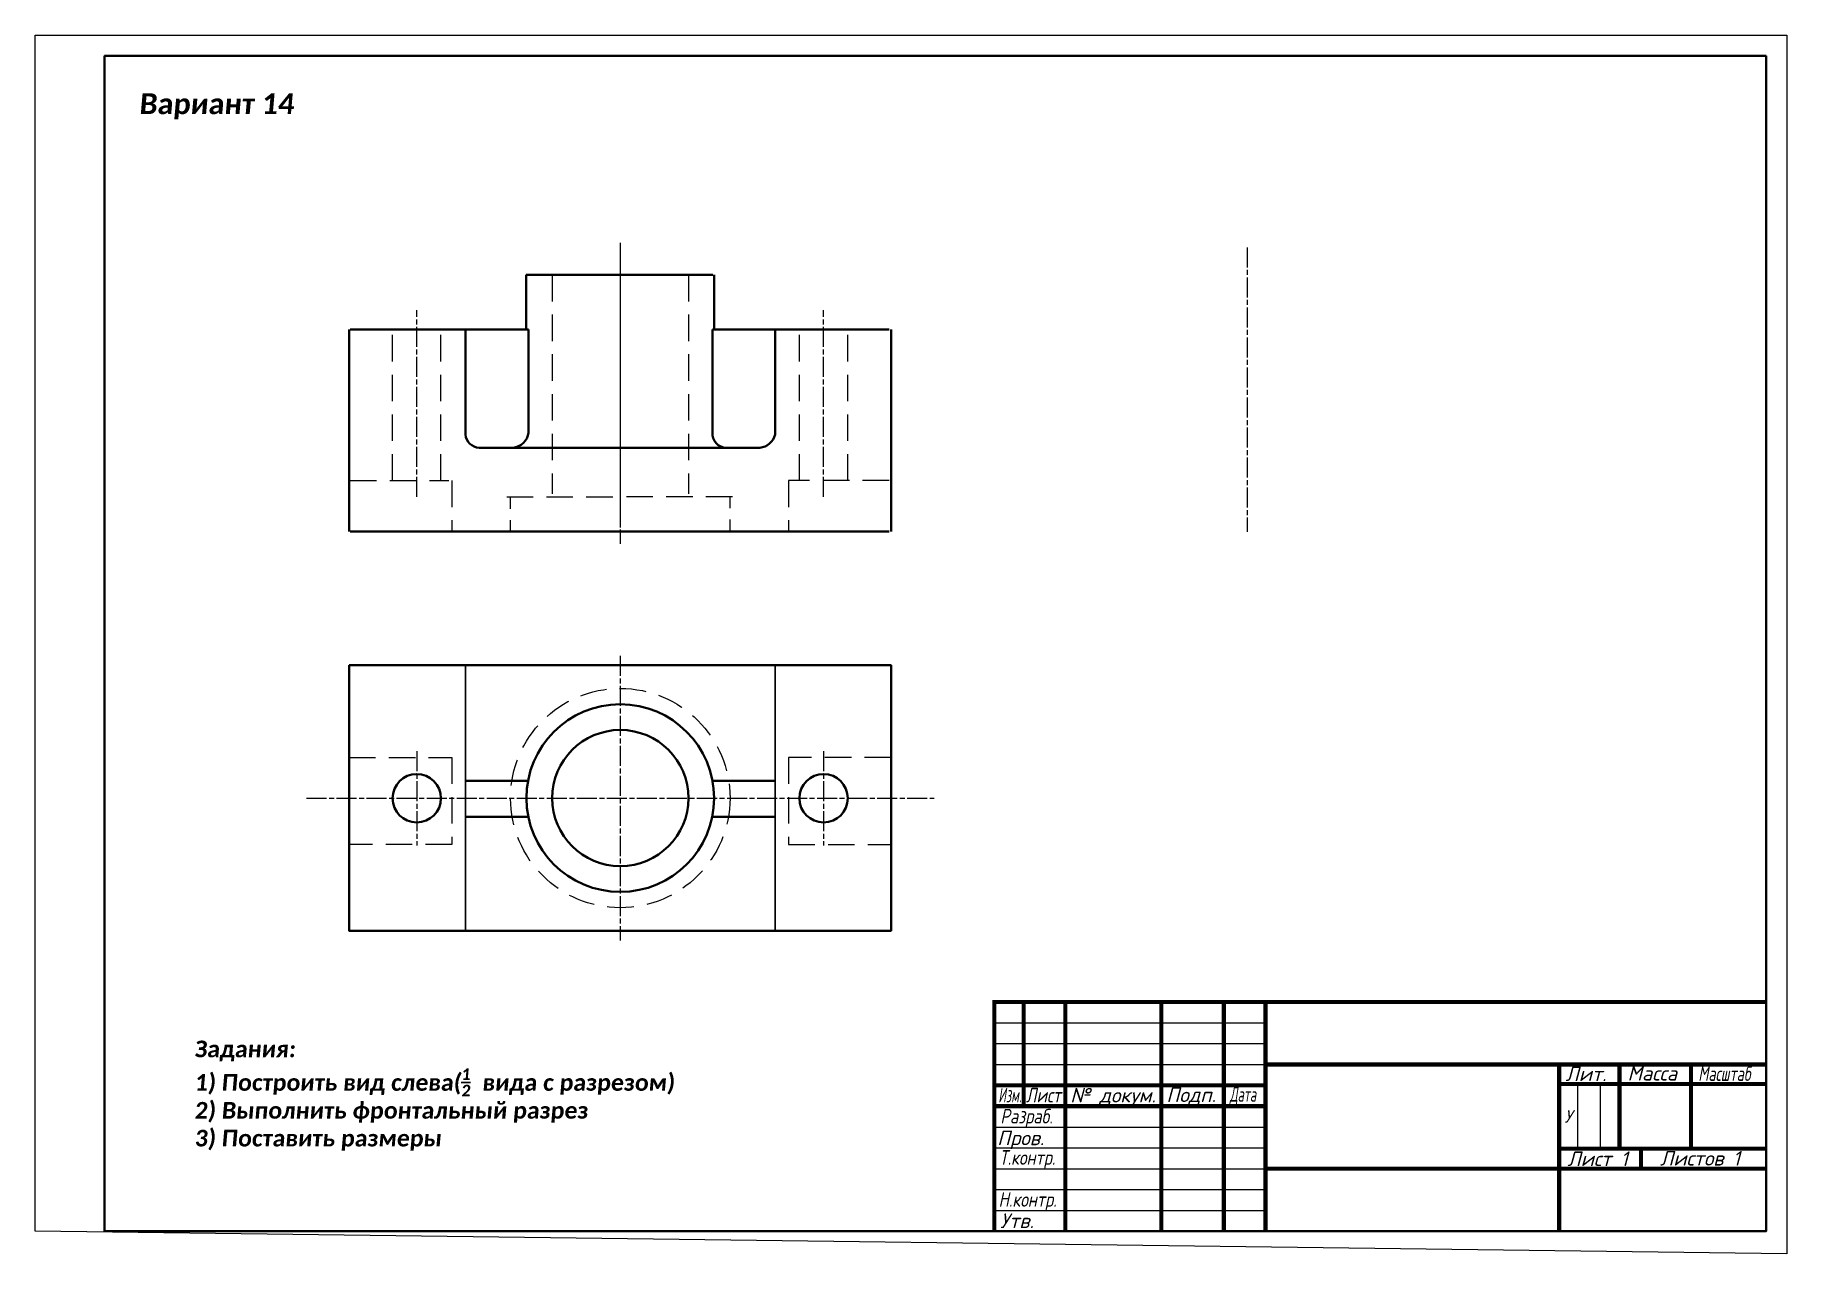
# Model space of a CAD drawing. Header units: millimetres. Extents: x 323 to 3799, y 181 to 802.
# Drawn here: x 2508.2 to 2928.2, y 183.4 to 475.8 of the extents above; entities that cross this region are included whole.
import ezdxf

# ---------------------------------------------------------------- set-up
doc = ezdxf.new("R2010")
doc.units = ezdxf.units.MM
doc.linetypes.add('ACAD_ISO08W100', pattern=[36, 24, -3, 6, -3])
doc.linetypes.add('невидимая', pattern=[9.525, 6.35, -3.175])
doc.styles.get("Standard").update_dxf_attribs({"font": 'calibri.ttf'})
doc.styles.add('стиль1', font='calibrib.ttf', dxfattribs={"oblique": 5})

msp = doc.modelspace()

# ---------------------------------------------------------------- texts
at = {"color": 7, "lineweight": 0, "style": 'стиль1', "oblique": 5}
msp.add_text('Вариант 14', height=5, dxfattribs=at).set_placement((2533.15, 456.86))
at = {"color": 5, "lineweight": 30, "insert": (2546.46, 234.63), "char_height": 4, "width": 122.6531, "attachment_point": 1, "style": 'стиль1'}
msp.add_mtext('\\A1;{\\C7;Задания:\\P1) Построить вид слева(\\H0.7x;\\S1/2;\\H1.4286x;  вида с разрезом)\\P2) Выполнить фронтальный разрез\\P3) Поставить размеры}', dxfattribs=at)
at = {"char_height": 3.5}
for s, insert, width, attachment_point in [('{\\fISOCPEUR|b0|i1|c204|p34;Лит.}', (2875.15, 228.42), 14.4663, 1), ('{\\fISOCPEUR|b0|i1|c204|p34;Масса}', (2890.02, 228.54), 17.1298, 1), ('{\\fISOCPEUR|b0|i1|c204|p34;\\W0.7;Масштаб}', (2906.99, 228.46), 18, 1), ('\\W0.6;{\\fISOCPEUR|b0|i1|c204|p34;Изм.}', (2739.18, 223.31), 7, 1), ('{\\fISOCPEUR|b0|i1|c204|p34;\\W0.8;Лист}', (2745.78, 223.31), 10, 1), ('{\\fISOCPEUR|b0|i1|c204|p34;№ докум.}', (2756.43, 223.3), 23, 1), ('{\\fISOCPEUR|b0|i1|c204|p34;Подп.}', (2785.4, 221.36), 15, 5), ('{\\fISOCPEUR|b0|i1|c204|p34;\\W0.6;Дата}', (2794.67, 223.49), 10, 1), ('\\W0.8;{\\fISOCPEUR|b0|i1|c204|p34;Разраб.}', (2739.67, 218.25), 17, 1), ('{\\fISOCPEUR|b0|i1|c204|p34;Пров.}', (2738.91, 213.04), 17, 1), ('\\W0.8;{\\fISOCPEUR|b0|i1|c204|p34;Т.контр.}', (2746.13, 206.12), 17, 5), ('{\\fISOCPEUR|b0|i1|c204|p34;Лист 1}', (2875.61, 208.04), 19.6013, 1), ('{\\fISOCPEUR|b0|i1|c204|p34;Листов 1}', (2897.81, 208.15), 30, 1), ('\\W0.8;{\\fISOCPEUR|b0|i1|c204|p34;Н.контр.}', (2739.24, 198.28), 17, 1), ('{\\fISOCPEUR|b0|i1|c204|p34;Утв.}', (2739.63, 193.17), 17, 1)]:
    msp.add_mtext(s, dxfattribs=dict(at, insert=insert, width=width, attachment_point=attachment_point))
at = {"color": 3, "insert": (2875.82, 216.46), "char_height": 3, "width": 4.3536, "attachment_point": 5}
msp.add_mtext('{\\fISOCPEUR|b0|i1|c204|p34;\\C256;У}', dxfattribs=at)

# ---------------------------------------------------------------- linework, layer by layer
at = {"linetype": 'ACAD_ISO08W100', "lineweight": 15, "ltscale": 0.2}
for p, q in [((2648.55, 425.97), (2648.55, 357.74)), ((2798.82, 424.89), (2798.82, 356.66)), ((2648.55, 422.03), (2648.55, 353.8)), ((2599.75, 365.03), (2599.75, 409.87)), ((2697.29, 365.03), (2697.29, 409.87)), ((2648.55, 326.91), (2648.55, 258.68)), ((2599.75, 304.05), (2599.75, 281.46)), ((2697.29, 304.05), (2697.29, 281.46)), ((2573.34, 292.8), (2723.77, 292.8))]:
    msp.add_line(p, q, dxfattribs=at)
at = {"lineweight": 40}
for p, q in [((2626.02, 405.2), (2626.02, 418.3)), ((2626.02, 418.3), (2648.38, 418.3)), ((2670.74, 418.3), (2648.38, 418.3)), ((2671.05, 405.2), (2671.05, 418.3)), ((2583.55, 405.2), (2583.55, 356.78)), ((2583.76, 405.2), (2611.55, 405.2)), ((2611.43, 405.2), (2611.43, 380.05)), ((2712.99, 405.2), (2685.2, 405.2)), ((2685.67, 405.2), (2685.67, 380.05)), ((2713.48, 405.2), (2713.48, 356.78)), ((2614.75, 376.85), (2622.82, 376.85)), ((2682, 376.85), (2673.94, 376.85)), ((2583.76, 356.78), (2648.38, 356.78)), ((2712.99, 356.78), (2648.38, 356.78)), ((2611.43, 296.93), (2626.44, 296.93)), ((2670.67, 296.93), (2685.67, 296.93)), ((2611.43, 288.29), (2626.51, 288.29)), ((2670.6, 288.29), (2685.67, 288.29))]:
    msp.add_line(p, q, dxfattribs=at)
at = {"linetype": 'невидимая', "lineweight": 25}
for p, q in [((2632.21, 418.3), (2632.21, 365.79)), ((2664.89, 418.3), (2664.89, 365.79)), ((2593.96, 368.96), (2593.96, 405.2)), ((2605.55, 368.96), (2605.55, 405.2)), ((2691.49, 368.96), (2691.49, 405.2)), ((2703.08, 368.96), (2703.08, 405.2)), ((2583.76, 368.96), (2607.48, 368.96)), ((2608.19, 368.96), (2608.19, 356.78)), ((2712.99, 368.96), (2688.85, 368.96)), ((2688.85, 368.96), (2688.85, 356.78)), ((2621.33, 365.09), (2648.38, 365.09)), ((2622.25, 362.18), (2622.25, 365.09)), ((2675.43, 365.09), (2648.38, 365.09)), ((2674.86, 362.34), (2674.86, 365.09)), ((2622.25, 356.78), (2622.25, 359.48)), ((2674.86, 356.78), (2674.86, 359.64)), ((2583.55, 302.56), (2608.19, 302.56)), ((2608.19, 302.56), (2608.19, 281.7)), ((2713.48, 302.56), (2688.85, 302.56)), ((2688.85, 302.56), (2688.85, 281.7)), ((2608.19, 281.7), (2583.55, 281.7)), ((2688.85, 281.7), (2713.48, 281.7))]:
    msp.add_line(p, q, dxfattribs=at)
at = {"color": 7, "lineweight": 40}
for p, q in [((2611.55, 405.2), (2626.51, 405.2)), ((2626.51, 405.2), (2626.51, 380.44)), ((2685.2, 405.2), (2670.67, 405.2)), ((2670.67, 405.2), (2670.67, 380.44))]:
    msp.add_line(p, q, dxfattribs=at)
at = {"lineweight": 30}
for p, q in [((2611.43, 324.65), (2611.43, 260.99)), ((2685.67, 324.65), (2685.67, 260.99))]:
    msp.add_line(p, q, dxfattribs=at)
for p, q in [((2803.24, 233.9), (2803.24, 243.9)), ((2738.24, 238.9), (2803.24, 238.9)), ((2738.24, 233.9), (2803.24, 233.9)), ((2738.24, 228.9), (2803.24, 228.9)), ((2888.11, 228.9), (2873.64, 228.9)), ((2878, 224.22), (2878, 208.7)), ((2883.47, 224.22), (2883.47, 208.7)), ((2738.24, 213.9), (2803.24, 213.9)), ((2738.24, 208.9), (2803.24, 208.9)), ((2738.24, 203.9), (2803.24, 203.9)), ((2738.24, 198.9), (2803.24, 198.9)), ((2738.24, 193.9), (2738.24, 193.9)), ((2738.24, 193.9), (2738.24, 188.9)), ((2738.24, 193.9), (2803.24, 193.9))]:
    msp.add_line(p, q)
at = {"lineweight": 0}
msp.add_lwpolyline([(2508.24, 475.84), (2928.24, 475.84), (2928.24, 183.45), (2508.24, 188.9)], close=True, dxfattribs=at)
at = {"lineweight": 40}
for points in [[(2923.24, 470.84), (2923.24, 188.9), (2524.9, 188.9), (2524.9, 470.84)], [(2583.55, 324.65), (2713.48, 324.65), (2713.48, 260.99), (2583.55, 260.99)]]:
    msp.add_lwpolyline(points, close=True, dxfattribs=at)
at = {"lineweight": 40, "const_width": 1}
for points in [[(2923.24, 243.9), (2738.24, 243.9), (2738.24, 188.9)], [(2745.24, 243.9), (2745.24, 218.9)], [(2755.24, 243.9), (2755.24, 188.9)], [(2778.24, 243.9), (2778.24, 188.9)], [(2793.24, 243.9), (2793.24, 188.9)], [(2803.24, 243.9), (2803.24, 188.9)], [(2803.24, 228.9), (2923.24, 228.9)], [(2873.64, 228.9), (2873.64, 188.9)], [(2888.11, 208.7), (2888.11, 228.9)], [(2905.24, 228.9), (2905.22, 208.7)], [(2738.24, 223.9), (2803.24, 223.9)], [(2873.64, 224.22), (2923.24, 224.22)], [(2738.24, 218.9), (2803.24, 218.9)], [(2888.11, 208.7), (2873.64, 208.7)], [(2888.11, 208.7), (2923.24, 208.7)], [(2893.24, 208.7), (2893.24, 203.9)], [(2803.24, 203.9), (2923.24, 203.9)]]:
    msp.add_lwpolyline(points, dxfattribs=at)
at = {"linetype": 'невидимая', "lineweight": 25}
msp.add_circle((2648.55, 292.8), 26.31, dxfattribs=at)
at = {"lineweight": 40}
for centre, radius in [((2648.55, 292.8), 22.5), ((2648.55, 292.8), 16.34), ((2599.75, 292.76), 5.8), ((2697.29, 292.76), 5.8)]:
    msp.add_circle(centre, radius, dxfattribs=at)
for centre, radius, start, end in [((2614.84, 380.26), 3.41, 183.5586, 268.5267), ((2622.47, 380.9), 4.07, 274.9348, 353.5284), ((2673.99, 380.18), 3.33, 175.5192, 269.0591), ((2681.61, 381), 4.18, 275.4454, 346.7557)]:
    msp.add_arc(centre, radius, start, end, dxfattribs=at)
at = {"layer": 'Defpoints', "lineweight": 40}
msp.add_line((2618.78, 376.85), (2677.97, 376.85), dxfattribs=at)

msp.set_redraw_order([(e.dxf.handle, doc.entitydb.next_handle()) for e in msp.query("TEXT MTEXT ATTDEF DIMENSION ARC_DIMENSION")])  # texts and dimensions are drawn at this point

doc.saveas('drawing.dxf')
